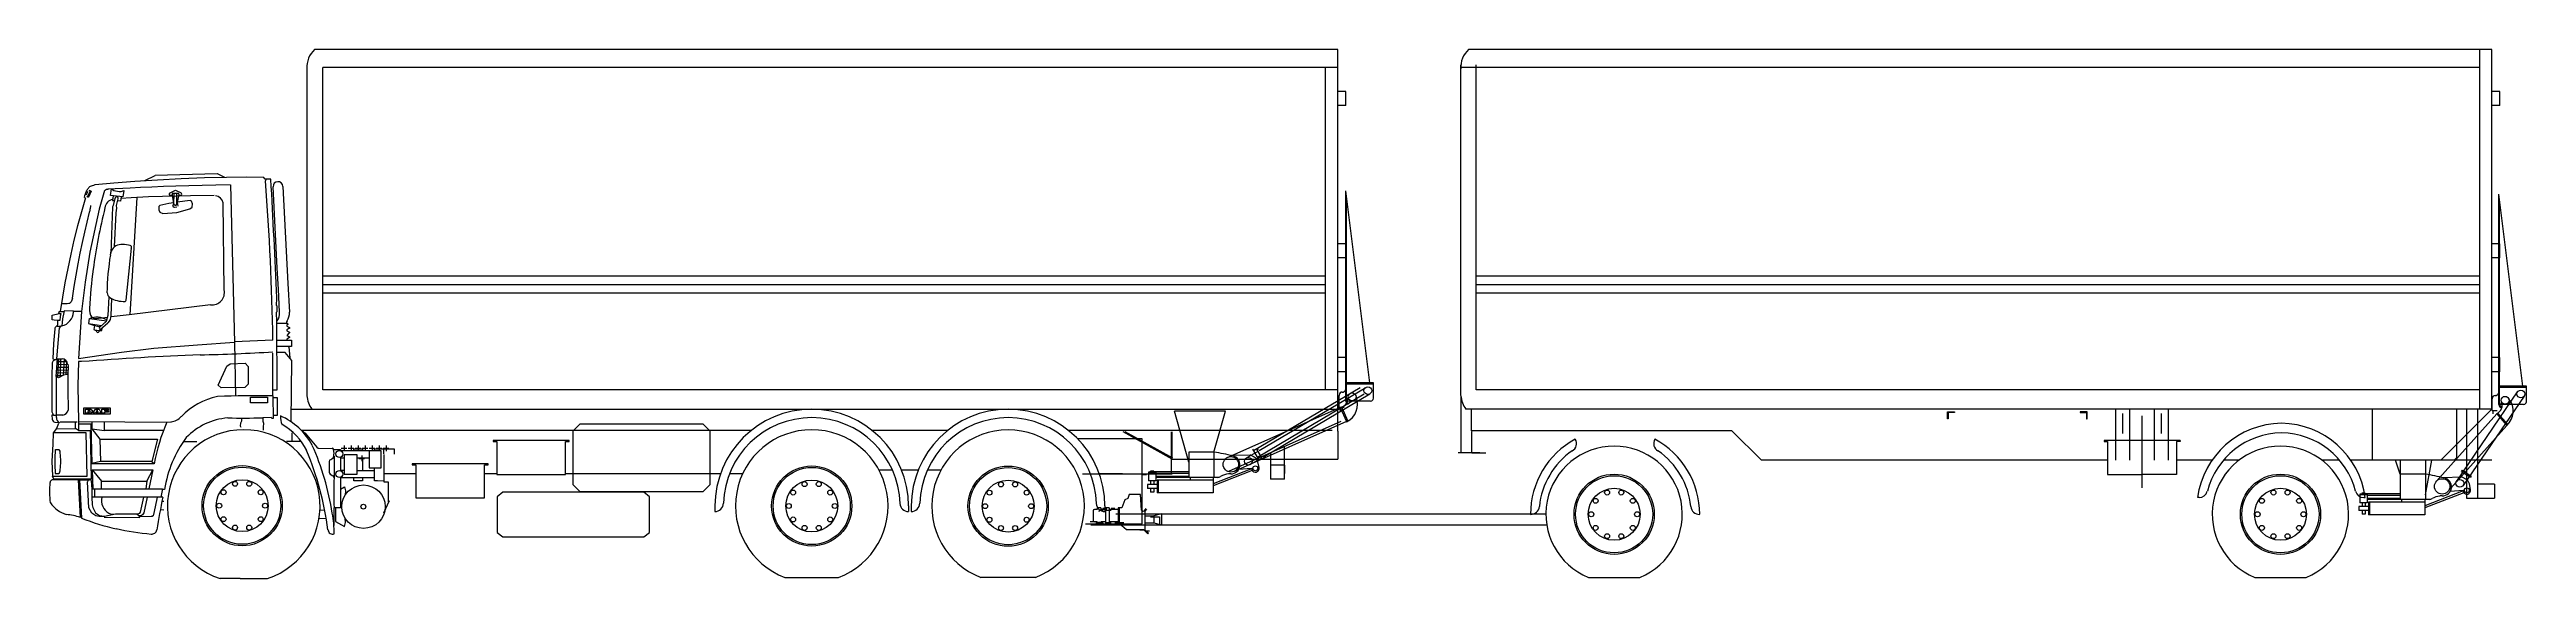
# Model space of a CAD drawing. Header units: metres. Extents: x 0 to 17.7, y 0 to 3.8.
import ezdxf
from ezdxf.enums import TextEntityAlignment as Align

# ---------------------------------------------------------------- set-up
doc = ezdxf.new("R2010")
doc.units = ezdxf.units.M
doc.header["$LTSCALE"] = 0.2

msp = doc.modelspace()

# ---------------------------------------------------------------- linework, layer by layer
for p, q in [((9.18, 3.776, 0.054), (1.884, 3.776, 0.054)), ((9.18, 1.211, 0.054), (9.18, 3.776, 0.054)), ((17.408, 3.776, 0.054), (10.112, 3.776, 0.054)), ((17.323, 1.211, 0.054), (17.323, 3.776, 0.054)), ((17.408, 1.211, 0.054), (17.408, 3.776, 0.054)), ((1.829, 3.666, 0.054), (1.829, 1.307, 0.054)), ((9.18, 3.648, 0.054), (1.942, 3.648, 0.054)), ((1.942, 1.348, 0.054), (1.942, 3.648, 0.054)), ((9.092, 1.348, 0.054), (9.092, 3.648, 0.054)), ((10.057, 1.307, 0.054), (10.057, 3.666, 0.054)), ((17.323, 3.648, 0.054), (10.057, 3.648, 0.054)), ((10.167, 1.348, 0.054), (10.167, 3.666, 0.054)), ((9.237, 3.477, 0.054), (9.18, 3.477, 0.054)), ((9.237, 3.377, 0.054), (9.18, 3.377, 0.054)), ((9.237, 3.377, 0.054), (9.237, 3.477, 0.054)), ((17.465, 3.477, 0.054), (17.408, 3.477, 0.054)), ((17.465, 3.377, 0.054), (17.408, 3.377, 0.054)), ((17.465, 3.377, 0.054), (17.465, 3.477, 0.054)), ((0.452, 2.825, 0.054), (0.602, 2.837, 0.054)), ((0.602, 2.837, 0.054), (0.764, 2.847, 0.054)), ((0.673, 2.842), (0.747, 2.877)), ((0.747, 2.879, 0.054), (1.189, 2.891, 0.054)), ((0.764, 2.847, 0.054), (0.932, 2.856, 0.054)), ((0.932, 2.856, 0.054), (1.098, 2.862, 0.054)), ((1.098, 2.862, 0.054), (1.256, 2.866, 0.054)), ((1.189, 2.891, 0.054), (1.242, 2.866, 0.054)), ((1.256, 2.866, 0.054), (1.399, 2.868, 0.054)), ((1.399, 2.868, 0.054), (1.521, 2.866, 0.054)), ((1.532, 2.85), (1.521, 2.866)), ((1.536, 2.85), (1.532, 2.85)), ((1.536, 2.85), (1.533, 2.838)), ((1.573, 2.852), (1.536, 2.85)), ((0.251, 2.718, 0.054), (0.221, 2.618, 0.054)), ((0.243, 2.72, 0.054), (0.247, 2.735, 0.054)), ((0.243, 2.72, 0.054), (0.244, 2.72, 0.054)), ((0.244, 2.72, 0.054), (0.244, 2.72, 0.054)), ((0.244, 2.72, 0.054), (0.244, 2.72, 0.054)), ((0.244, 2.72, 0.054), (0.245, 2.72, 0.054)), ((0.245, 2.72, 0.054), (0.245, 2.72, 0.054)), ((0.245, 2.72, 0.054), (0.245, 2.72, 0.054)), ((0.245, 2.72, 0.054), (0.245, 2.72, 0.054)), ((0.245, 2.72, 0.054), (0.245, 2.72, 0.054)), ((0.245, 2.72, 0.054), (0.246, 2.72, 0.054)), ((0.246, 2.72, 0.054), (0.246, 2.72, 0.054)), ((0.246, 2.72, 0.054), (0.246, 2.72, 0.054)), ((0.246, 2.72, 0.054), (0.246, 2.719, 0.054)), ((0.246, 2.719, 0.054), (0.246, 2.719, 0.054)), ((0.246, 2.719, 0.054), (0.246, 2.719, 0.054)), ((0.246, 2.719, 0.054), (0.246, 2.719, 0.054)), ((0.246, 2.719, 0.054), (0.247, 2.719, 0.054)), ((0.247, 2.735, 0.054), (0.251, 2.747, 0.054)), ((0.247, 2.719, 0.054), (0.247, 2.719, 0.054)), ((0.247, 2.719, 0.054), (0.247, 2.719, 0.054)), ((0.247, 2.719, 0.054), (0.247, 2.719, 0.054)), ((0.247, 2.719, 0.054), (0.247, 2.719, 0.054)), ((0.247, 2.719, 0.054), (0.247, 2.719, 0.054)), ((0.247, 2.719, 0.054), (0.247, 2.719, 0.054)), ((0.247, 2.719, 0.054), (0.247, 2.719, 0.054)), ((0.247, 2.719, 0.054), (0.248, 2.719, 0.054)), ((0.248, 2.719, 0.054), (0.248, 2.719, 0.054)), ((0.248, 2.719, 0.054), (0.248, 2.719, 0.054)), ((0.248, 2.719, 0.054), (0.248, 2.719, 0.054)), ((0.248, 2.719, 0.054), (0.248, 2.719, 0.054)), ((0.248, 2.719, 0.054), (0.248, 2.719, 0.054)), ((0.248, 2.719, 0.054), (0.248, 2.719, 0.054)), ((0.248, 2.719, 0.054), (0.249, 2.719, 0.054)), ((0.249, 2.719, 0.054), (0.249, 2.719, 0.054)), ((0.249, 2.719, 0.054), (0.249, 2.718, 0.054)), ((0.249, 2.718, 0.054), (0.249, 2.718, 0.054)), ((0.249, 2.718, 0.054), (0.249, 2.718, 0.054)), ((0.249, 2.718, 0.054), (0.249, 2.718, 0.054)), ((0.249, 2.718, 0.054), (0.25, 2.718, 0.054)), ((0.25, 2.718, 0.054), (0.25, 2.718, 0.054)), ((0.25, 2.718, 0.054), (0.25, 2.718, 0.054)), ((0.25, 2.718, 0.054), (0.251, 2.718, 0.054)), ((0.251, 2.747, 0.054), (0.254, 2.757, 0.054)), ((0.254, 2.757, 0.054), (0.258, 2.766, 0.054)), ((0.258, 2.766, 0.054), (0.261, 2.772, 0.054)), ((0.261, 2.772, 0.054), (0.264, 2.778, 0.054)), ((0.264, 2.778, 0.054), (0.267, 2.783, 0.054)), ((0.267, 2.783, 0.054), (0.271, 2.787, 0.054)), ((0.271, 2.787, 0.054), (0.274, 2.791, 0.054)), ((0.274, 2.791, 0.054), (0.278, 2.794, 0.054)), ((0.278, 2.794, 0.054), (0.282, 2.798, 0.054)), ((0.282, 2.798, 0.054), (0.287, 2.801, 0.054)), ((0.287, 2.801, 0.054), (0.294, 2.804, 0.054)), ((0.287, 2.65, 0.054), (0.288, 2.653, 0.054)), ((0.287, 2.648, 0.054), (0.287, 2.65, 0.054)), ((0.288, 2.656, 0.054), (0.289, 2.658, 0.054)), ((0.288, 2.653, 0.054), (0.288, 2.656, 0.054)), ((0.289, 2.662, 0.054), (0.289, 2.663, 0.054)), ((0.289, 2.66, 0.054), (0.289, 2.662, 0.054)), ((0.289, 2.658, 0.054), (0.289, 2.66, 0.054)), ((0.294, 2.804, 0.054), (0.301, 2.807, 0.054)), ((0.301, 2.807, 0.054), (0.31, 2.809, 0.054)), ((0.31, 2.809, 0.054), (0.32, 2.812, 0.054)), ((0.32, 2.812, 0.054), (0.452, 2.825, 0.054)), ((0.387, 2.769, 0.054), (0.347, 2.638, 0.054)), ((0.568, 2.787, 0.054), (0.411, 2.779, 0.054)), ((0.43, 2.735), (0.435, 2.781)), ((0.518, 2.724), (0.43, 2.735)), ((0.444, 2.654), (0.431, 2.321)), ((0.435, 2.781), (0.452, 2.77)), ((0.448, 2.733), (0.444, 2.7)), ((0.444, 2.7), (0.457, 2.699)), ((0.448, 2.664), (0.444, 2.654)), ((0.46, 2.712), (0.448, 2.664)), ((0.452, 2.77), (0.491, 2.764)), ((0.482, 2.711), (0.47, 2.663)), ((0.47, 2.663), (0.471, 2.645)), ((0.501, 2.694), (0.478, 2.696)), ((0.491, 2.764), (0.506, 2.764)), ((0.504, 2.726), (0.501, 2.694)), ((0.576, 2.717), (0.503, 2.713)), ((0.506, 2.764), (0.523, 2.771)), ((0.523, 2.771), (0.518, 2.724)), ((0.616, 2.72), (0.566, 1.884)), ((0.643, 2.791, 0.054), (0.568, 2.787, 0.054)), ((0.699, 2.724), (0.576, 2.717)), ((0.723, 2.795, 0.054), (0.643, 2.791, 0.054)), ((0.999, 2.733), (0.699, 2.724)), ((0.807, 2.798, 0.054), (0.723, 2.795, 0.054)), ((0.774, 2.655), (0.773, 2.633)), ((0.781, 2.662), (0.774, 2.655)), ((0.844, 2.677), (0.781, 2.662)), ((0.895, 2.802, 0.054), (0.807, 2.798, 0.054)), ((0.878, 2.683), (0.844, 2.677)), ((0.85, 2.75), (0.893, 2.773)), ((0.868, 2.734), (0.854, 2.735)), ((0.916, 2.749), (0.868, 2.749)), ((0.868, 2.749), (0.868, 2.734)), ((0.868, 2.734), (0.872, 2.722)), ((0.872, 2.722), (0.879, 2.676)), ((0.877, 2.652), (0.874, 2.667)), ((0.885, 2.648), (0.877, 2.652)), ((0.88, 2.749), (0.879, 2.676)), ((0.903, 2.652), (0.885, 2.648)), ((0.893, 2.773), (0.933, 2.753)), ((0.987, 2.804, 0.054), (0.895, 2.802, 0.054)), ((0.902, 2.672), (0.903, 2.749)), ((0.911, 2.72), (0.903, 2.676)), ((0.997, 2.698), (0.905, 2.688)), ((0.905, 2.688), (0.91, 2.658)), ((0.916, 2.734), (0.911, 2.72)), ((0.918, 2.737), (0.916, 2.749)), ((0.916, 2.734), (0.918, 2.737)), ((0.931, 2.735), (0.916, 2.734)), ((1.082, 2.807, 0.054), (0.987, 2.804, 0.054)), ((0.994, 2.64), (1.011, 2.652)), ((1.006, 2.695), (0.997, 2.698)), ((1.167, 2.734), (0.999, 2.733)), ((1.014, 2.674), (1.006, 2.695)), ((1.011, 2.652), (1.014, 2.674)), ((1.181, 2.809, 0.054), (1.082, 2.807, 0.054)), ((1.283, 2.81, 0.054), (1.181, 2.809, 0.054)), ((1.239, 2.06), (1.233, 2.682)), ((1.285, 2.81), (1.314, 1.685)), ((1.618, 2.216), (1.588, 2.796)), ((1.658, 2.799), (1.694, 2.106)), ((9.409, 1.398, 0.054), (9.237, 2.768, 0.054)), ((9.237, 1.398, 0.054), (9.237, 2.768, 0.054)), ((9.242, 1.268, 0.054), (9.242, 2.728, 0.054)), ((17.63, 1.374, 0.054), (17.458, 2.744, 0.054)), ((17.458, 1.374, 0.054), (17.458, 2.744, 0.054)), ((17.463, 1.244, 0.054), (17.463, 2.704, 0.054)), ((0.194, 2.518, 0.054), (0.168, 2.417, 0.054)), ((0.221, 2.618, 0.054), (0.194, 2.518, 0.054)), ((0.229, 2.399, 0.054), (0.245, 2.473, 0.054)), ((0.245, 2.473, 0.054), (0.262, 2.545, 0.054)), ((0.262, 2.545, 0.054), (0.279, 2.615, 0.054)), ((0.279, 2.615, 0.054), (0.281, 2.622, 0.054)), ((0.281, 2.622, 0.054), (0.283, 2.628, 0.054)), ((0.347, 2.638, 0.054), (0.282, 2.33, 0.054)), ((0.283, 2.628, 0.054), (0.284, 2.633, 0.054)), ((0.284, 2.636, 0.054), (0.285, 2.639, 0.054)), ((0.284, 2.633, 0.054), (0.284, 2.636, 0.054)), ((0.285, 2.639, 0.054), (0.286, 2.641, 0.054)), ((0.286, 2.645, 0.054), (0.287, 2.648, 0.054)), ((0.286, 2.643, 0.054), (0.286, 2.645, 0.054)), ((0.286, 2.641, 0.054), (0.286, 2.643, 0.054)), ((0.466, 2.612), (0.455, 2.369)), ((0.471, 2.645), (0.466, 2.612)), ((0.773, 2.633), (0.78, 2.615)), ((0.78, 2.615), (0.802, 2.607)), ((0.802, 2.607), (0.903, 2.613)), ((0.903, 2.613), (0.994, 2.64)), ((0.145, 2.315, 0.054), (0.124, 2.214, 0.054)), ((0.168, 2.417, 0.054), (0.145, 2.315, 0.054)), ((0.198, 2.247, 0.054), (0.213, 2.324, 0.054)), ((0.213, 2.324, 0.054), (0.229, 2.399, 0.054)), ((0.282, 2.33, 0.054), (0.248, 2.116, 0.054)), ((0.429, 2.311), (0.433, 2.339)), ((0.576, 2.359), (0.539, 1.988)), ((9.237, 2.389, 0.054), (9.18, 2.389, 0.054)), ((17.465, 2.389, 0.054), (17.408, 2.389, 0.054)), ((17.465, 2.289, 0.054), (17.465, 2.389, 0.054)), ((0.124, 2.214, 0.054), (0.104, 2.112, 0.054)), ((0.17, 2.086, 0.054), (0.184, 2.167, 0.054)), ((0.184, 2.167, 0.054), (0.198, 2.247, 0.054)), ((1.626, 2.066), (1.618, 2.216)), ((9.092, 2.159, 0.054), (1.942, 2.159, 0.054)), ((9.237, 2.289, 0.054), (9.18, 2.289, 0.054)), ((17.32, 2.159, 0.054), (10.17, 2.159, 0.054)), ((17.465, 2.289, 0.054), (17.408, 2.289, 0.054)), ((0.087, 2.009, 0.054), (0.071, 1.906, 0.054)), ((0.095, 1.963, 0.054), (0.08, 1.963, 0.054)), ((0.104, 2.112, 0.054), (0.087, 2.009, 0.054)), ((0.12, 1.963, 0.054), (0.095, 1.963, 0.054)), ((0.133, 1.964, 0.054), (0.12, 1.963, 0.054)), ((0.137, 1.965, 0.054), (0.133, 1.964, 0.054)), ((0.141, 1.969, 0.054), (0.137, 1.965, 0.054)), ((0.148, 1.977, 0.054), (0.141, 1.969, 0.054)), ((0.153, 1.988, 0.054), (0.148, 1.977, 0.054)), ((0.157, 2.002, 0.054), (0.153, 1.988, 0.054)), ((0.157, 2.002, 0.054), (0.17, 2.086, 0.054)), ((0.226, 1.945, 0.054), (0.222, 1.907, 0.054)), ((0.248, 2.116, 0.054), (0.226, 1.945, 0.054)), ((0.417, 2.012), (0.411, 1.879)), ((0.433, 1.879), (0.438, 1.999)), ((1.142, 1.954), (0.561, 1.883)), ((1.613, 1.95), (1.614, 2.003)), ((1.617, 1.946), (1.613, 1.95)), ((1.614, 2.003), (1.615, 2.004)), ((1.617, 1.906), (1.617, 1.946)), ((1.635, 1.902), (1.626, 2.066)), ((1.694, 2.106), (1.705, 1.902)), ((9.092, 2.098, 0.054), (1.942, 2.098, 0.054)), ((9.092, 2.037, 0.054), (1.942, 2.037, 0.054)), ((17.32, 2.098, 0.054), (10.17, 2.098, 0.054)), ((17.32, 2.037, 0.054), (10.17, 2.037, 0.054)), ((0.013, 1.881), (0.064, 1.893)), ((0.013, 1.865), (0.013, 1.881)), ((0.014, 1.847), (0.013, 1.865)), ((0.027, 1.845), (0.014, 1.847)), ((0.032, 1.783), (0.022, 1.68)), ((0.051, 1.843), (0.027, 1.845)), ((0.048, 1.803), (0.043, 1.803)), ((0.047, 1.57), (0.065, 1.79)), ((0.051, 1.82), (0.049, 1.803)), ((0.049, 1.803), (0.074, 1.803)), ((0.052, 1.843), (0.051, 1.82)), ((0.067, 1.842), (0.051, 1.843)), ((0.062, 1.906), (0.059, 1.892)), ((0.062, 1.906), (0.096, 1.906)), ((0.064, 1.893), (0.07, 1.894)), ((0.071, 1.871), (0.067, 1.842)), ((0.069, 1.894), (0.075, 1.894)), ((0.07, 1.894), (0.069, 1.894)), ((0.075, 1.894), (0.071, 1.871)), ((0.074, 1.803), (0.078, 1.804)), ((0.078, 1.804), (0.082, 1.805)), ((0.084, 1.828), (0.082, 1.804)), ((0.087, 1.856), (0.084, 1.828)), ((0.089, 1.866), (0.087, 1.856)), ((0.093, 1.887), (0.089, 1.866)), ((0.098, 1.911), (0.093, 1.887)), ((0.165, 1.909), (0.098, 1.911)), ((0.164, 1.903), (0.165, 1.909)), ((0.167, 1.909, -0.252), (0.22, 1.909, -0.252)), ((0.222, 1.907, 0.054), (0.201, 1.572, 0.054)), ((0.277, 1.857), (0.273, 1.822)), ((0.273, 1.822), (0.365, 1.807)), ((0.279, 1.857), (0.4, 1.841)), ((0.314, 1.807), (0.31, 1.779)), ((0.31, 1.779), (0.32, 1.775)), ((0.32, 1.775), (0.331, 1.773)), ((0.331, 1.773), (0.35, 1.771)), ((0.344, 1.859), (0.409, 1.866)), ((0.35, 1.771), (0.366, 1.771)), ((0.356, 1.778), (0.411, 1.827)), ((0.398, 1.837), (0.357, 1.8)), ((0.366, 1.771), (0.369, 1.788)), ((0.411, 1.879), (0.398, 1.837)), ((0.561, 1.883), (0.433, 1.869)), ((1.612, 1.902), (1.617, 1.906)), ((1.614, 1.833), (1.612, 1.902)), ((1.613, 1.825), (1.683, 1.825)), ((1.618, 1.348), (1.614, 1.833)), ((1.683, 1.825), (1.691, 1.823)), ((1.687, 1.811), (1.686, 1.803)), ((1.686, 1.803), (1.705, 1.792)), ((1.693, 1.814), (1.687, 1.811)), ((1.701, 1.786), (1.687, 1.777)), ((1.687, 1.777), (1.687, 1.77)), ((1.687, 1.77), (1.705, 1.759)), ((1.691, 1.823), (1.693, 1.814)), ((1.705, 1.787), (1.701, 1.786)), ((1.705, 1.792), (1.705, 1.787)), ((0.022, 1.68), (0.017, 1.569)), ((0.201, 1.572, 0.054), (0.507, 1.618, 0.054)), ((0.507, 1.618, 0.054), (0.739, 1.646, 0.054)), ((0.739, 1.646, 0.054), (1.049, 1.669, 0.054)), ((1.049, 1.669, 0.054), (1.314, 1.689, 0.054)), ((1.587, 1.703), (1.314, 1.691)), ((1.314, 1.685), (1.32, 1.306)), ((1.586, 1.305), (1.587, 1.611)), ((1.616, 1.703), (1.719, 1.702)), ((1.674, 1.615), (1.616, 1.615)), ((1.719, 1.658), (1.617, 1.657)), ((1.722, 1.558), (1.674, 1.615)), ((1.701, 1.753), (1.687, 1.737)), ((1.687, 1.737), (1.705, 1.726)), ((1.705, 1.721), (1.687, 1.711)), ((1.687, 1.711), (1.687, 1.704)), ((1.695, 1.657), (1.701, 1.654)), ((1.705, 1.754), (1.701, 1.753)), ((1.701, 1.654), (1.708, 1.576)), ((1.705, 1.759), (1.705, 1.754)), ((1.705, 1.726), (1.705, 1.721)), ((1.719, 1.702), (1.719, 1.658)), ((0.012, 1.541), (0.01, 1.447)), ((0.01, 1.447), (0.01, 1.192)), ((0.019, 1.556), (0.012, 1.541)), ((0.017, 1.569), (0.029, 1.565)), ((0.04, 1.565), (0.019, 1.556)), ((0.029, 1.565), (0.047, 1.566)), ((0.045, 1.564), (0.04, 1.565)), ((0.042, 1.443), (0.05, 1.57)), ((0.059, 1.435), (0.042, 1.443)), ((0.043, 1.451), (0.086, 1.45)), ((0.043, 1.168), (0.043, 1.443)), ((0.044, 1.51), (0.123, 1.51)), ((0.044, 1.488), (0.125, 1.49)), ((0.045, 1.47), (0.126, 1.471)), ((0.046, 1.531), (0.124, 1.53)), ((0.047, 1.566), (0.047, 1.57)), ((0.047, 1.55), (0.118, 1.551)), ((0.05, 1.57), (0.085, 1.57)), ((0.057, 1.569), (0.052, 1.44)), ((0.093, 1.453), (0.059, 1.435)), ((0.072, 1.443), (0.076, 1.57)), ((0.098, 1.567), (0.092, 1.454)), ((0.12, 1.457), (0.093, 1.453)), ((0.114, 1.456), (0.117, 1.552)), ((0.125, 1.456), (0.12, 1.457)), ((0.124, 1.532), (0.126, 1.517)), ((0.126, 1.517), (0.125, 1.456)), ((0.125, 1.456), (0.125, 1.351)), ((0.2, 1.55), (0.197, 1.378)), ((0.223, 1.55), (0.2, 1.55)), ((1.197, 1.381), (1.259, 1.518)), ((1.259, 1.518), (1.282, 1.535)), ((1.282, 1.535), (1.388, 1.538)), ((1.388, 1.538), (1.411, 1.514)), ((1.411, 1.514), (1.41, 1.388)), ((1.716, 1.123), (1.722, 1.558)), ((9.237, 1.578, 0.054), (9.18, 1.578, 0.054)), ((9.237, 1.478, 0.054), (9.18, 1.478, 0.054)), ((17.465, 1.578, 0.054), (17.408, 1.578, 0.054)), ((17.465, 1.478, 0.054), (17.408, 1.478, 0.054)), ((17.465, 1.478, 0.054), (17.465, 1.578, 0.054)), ((0.125, 1.351), (0.126, 1.204)), ((0.197, 1.378), (0.2, 1.123)), ((1.217, 1.363), (1.197, 1.381)), ((1.387, 1.365), (1.217, 1.363)), ((1.41, 1.388), (1.387, 1.365)), ((1.426, 1.296), (1.548, 1.297)), ((1.426, 1.255), (1.426, 1.296)), ((1.548, 1.256), (1.426, 1.255)), ((1.548, 1.297), (1.548, 1.256)), ((1.587, 1.305, -0.252), (1.589, 1.144, -0.252)), ((1.588, 1.295, -0.252), (1.617, 1.295, -0.252)), ((1.589, 1.348), (1.618, 1.348)), ((1.617, 1.295, -0.252), (1.617, 1.165, -0.252)), ((9.18, 1.348, 0.054), (1.942, 1.348, 0.054)), ((8.579, 0.917, 0.054), (9.34, 1.366, 0.054)), ((8.607, 0.869, 0.054), (9.368, 1.319, 0.054)), ((8.619, 0.917, 0.054), (9.38, 1.366, 0.054)), ((8.647, 0.869, 0.054), (9.408, 1.319, 0.054)), ((9.19, 1.311, 0.054), (9.19, 1.308, 0.054)), ((9.19, 1.311, 0.054), (9.19, 1.308, 0.054)), ((9.19, 1.228, 0.054), (9.19, 1.308, 0.054)), ((9.19, 1.228, 0.054), (9.19, 1.308, 0.054)), ((9.237, 1.268, 0.054), (9.237, 1.398, 0.054)), ((9.434, 1.398, 0.054), (9.242, 1.398, 0.054)), ((9.434, 1.388, 0.054), (9.242, 1.388, 0.054)), ((9.257, 1.253, 0.054), (9.257, 1.248, 0.054)), ((9.414, 1.268, 0.054), (9.262, 1.268, 0.054)), ((9.434, 1.288, 0.054), (9.434, 1.398, 0.054)), ((10.057, 1.302, 0.054), (10.057, 0.9, 0.054)), ((17.323, 1.348, 0.054), (10.167, 1.348, 0.054)), ((17.158, 0.697, 0.054), (17.592, 1.335, 0.054)), ((17.638, 1.304, 0.054), (17.203, 0.666, 0.054)), ((17.411, 1.288, 0.054), (17.411, 1.285, 0.054)), ((17.411, 1.205, 0.054), (17.411, 1.285, 0.054)), ((17.458, 1.244, 0.054), (17.458, 1.374, 0.054)), ((17.655, 1.374, 0.054), (17.463, 1.374, 0.054)), ((17.655, 1.364, 0.054), (17.463, 1.364, 0.054)), ((17.635, 1.244, 0.054), (17.483, 1.244, 0.054)), ((17.655, 1.264, 0.054), (17.655, 1.374, 0.054)), ((0.01, 1.192), (0.022, 1.168)), ((0.022, 1.168), (0.011, 1.167)), ((0.011, 1.167), (0.013, 1.139)), ((0.045, 1.072), (0.021, 1.042)), ((0.022, 1.168), (0.043, 1.168)), ((0.032, 1.117), (0.066, 1.116)), ((0.053, 1.167), (0.044, 1.167)), ((0.044, 1.151), (0.044, 1.167)), ((0.057, 1.108), (0.045, 1.072)), ((0.045, 1.071), (0.18, 1.072)), ((0.089, 1.167), (0.053, 1.167)), ((0.191, 1.117), (0.07, 1.117)), ((0.18, 1.072), (0.179, 1.117)), ((0.2, 1.058), (0.18, 1.072)), ((0.199, 1.107), (0.296, 1.107)), ((0.2, 1.123), (0.861, 1.119)), ((0.2, 1.12), (0.2, 1.058)), ((0.238, 1.219), (0.427, 1.219)), ((0.238, 1.174), (0.238, 1.219)), ((0.427, 1.174), (0.238, 1.174)), ((0.251, 1.211), (0.289, 1.211)), ((0.251, 1.183), (0.251, 1.211)), ((0.289, 1.183), (0.251, 1.183)), ((0.27, 1.19), (0.271, 1.204)), ((0.279, 1.192), (0.27, 1.19)), ((0.271, 1.204), (0.278, 1.203)), ((0.278, 1.203), (0.283, 1.198)), ((0.283, 1.198), (0.279, 1.192)), ((0.289, 1.211), (0.302, 1.198)), ((0.302, 1.198), (0.289, 1.183)), ((0.289, 1.104), (0.296, 0.822)), ((0.296, 1.117), (0.297, 1.07)), ((0.297, 1.07), (0.354, 0.996)), ((0.297, 1.07), (0.385, 1.058)), ((0.304, 1.183), (0.321, 1.211)), ((0.322, 1.183), (0.304, 1.183)), ((0.321, 1.211), (0.347, 1.21)), ((0.334, 1.204), (0.322, 1.183)), ((0.328, 1.183), (0.334, 1.19)), ((0.362, 1.183), (0.328, 1.183)), ((0.34, 1.19), (0.334, 1.204)), ((0.334, 1.19), (0.34, 1.19)), ((0.347, 1.21), (0.362, 1.183)), ((0.367, 1.211), (0.415, 1.211)), ((0.367, 1.183), (0.367, 1.211)), ((0.386, 1.183), (0.367, 1.183)), ((0.385, 1.058), (0.385, 1.117)), ((0.415, 1.203), (0.386, 1.203)), ((0.386, 1.203), (0.386, 1.198)), ((0.386, 1.198), (0.414, 1.198)), ((0.414, 1.19), (0.386, 1.19)), ((0.386, 1.19), (0.386, 1.183)), ((0.414, 1.198), (0.414, 1.19)), ((0.415, 1.211), (0.415, 1.203)), ((0.427, 1.219), (0.427, 1.174)), ((1.356, 1.111), (1.354, 1.092)), ((1.354, 1.092), (1.358, 1.082)), ((1.362, 1.124), (1.356, 1.111)), ((1.362, 1.147), (1.362, 1.124)), ((1.575, 1.15, -0.252), (1.514, 1.149, -0.252)), ((1.514, 1.149, -0.252), (1.514, 1.124, -0.252)), ((1.514, 1.124, -0.252), (1.52, 1.111, -0.252)), ((1.52, 1.111, -0.252), (1.517, 1.082, -0.252)), ((1.517, 1.082, -0.252), (1.517, 1.061, -0.252)), ((1.581, 1.144, -0.252), (1.575, 1.15, -0.252)), ((1.589, 1.144, -0.252), (1.581, 1.144, -0.252)), ((1.617, 1.165, -0.252), (1.588, 1.165, -0.252)), ((1.719, 1.211, 0.054), (9.18, 1.211, 0.054)), ((1.79, 1.061, 0.054), (5, 1.061, 0.054)), ((3.775, 1.103, 0.054), (3.725, 1.053, 0.054)), ((4.655, 1.103, 0.054), (3.775, 1.103, 0.054)), ((4.705, 1.053, 0.054), (4.655, 1.103, 0.054)), ((5.858, 1.061, 0.054), (6.4, 1.061, 0.054)), ((7.258, 1.061, 0.054), (9.14, 1.061, 0.054)), ((8.117, 0.832, 0.054), (8.016, 1.197, 0.054)), ((8.379, 1.197, 0.054), (8.016, 1.197, 0.054)), ((8.297, 0.904, 0.054), (8.379, 1.197, 0.054)), ((9.197, 1.223, 0.054), (8.395, 0.867, 0.054)), ((9.197, 1.223, 0.054), (8.395, 0.867, 0.054)), ((9.201, 1.122, 0.054), (8.4, 0.767, 0.054)), ((9.241, 1.122, 0.054), (8.44, 0.767, 0.054)), ((9.179, 1.054, 0.054), (9.179, 1.204, 0.054)), ((9.18, 1.228, 0.054), (9.19, 1.228, 0.054)), ((9.226, 1.223, 0.054), (9.189, 1.223, 0.054)), ((9.197, 1.2, 0.054), (9.197, 1.227, 0.054)), ((9.197, 1.223, 0.054), (9.241, 1.122, 0.054)), ((9.206, 1.227, 0.054), (9.251, 1.126, 0.054)), ((10.132, 1.211, 0.054), (10.092, 1.211, 0.054)), ((17.408, 1.211, 0.054), (10.132, 1.211, 0.054)), ((10.132, 1.057, 0.054), (10.132, 1.211, 0.054)), ((13.526, 1.192, 0.054), (13.576, 1.192, 0.054)), ((13.526, 1.142, 0.054), (13.526, 1.192, 0.054)), ((13.531, 1.142, 0.054), (13.526, 1.142, 0.054)), ((13.576, 1.187, 0.054), (13.531, 1.187, 0.054)), ((13.531, 1.187, 0.054), (13.531, 1.142, 0.054)), ((13.576, 1.192, 0.054), (13.576, 1.187, 0.054)), ((14.474, 1.192, 0.054), (14.474, 1.187, 0.054)), ((14.524, 1.192, 0.054), (14.474, 1.192, 0.054)), ((14.474, 1.187, 0.054), (14.519, 1.187, 0.054)), ((14.519, 1.187, 0.054), (14.519, 1.142, 0.054)), ((14.519, 1.142, 0.054), (14.524, 1.142, 0.054)), ((14.524, 1.142, 0.054), (14.524, 1.192, 0.054)), ((14.727, 0.847, 0.054), (14.727, 1.211, 0.054)), ((14.777, 1.038, 0.054), (14.777, 1.18, 0.054)), ((14.827, 0.847, 0.054), (14.827, 1.211, 0.054)), ((14.914, 0.649, 0.054), (14.914, 1.164, 0.054)), ((15.002, 0.847, 0.054), (15.002, 1.211, 0.054)), ((15.052, 1.038, 0.054), (15.052, 1.18, 0.054)), ((15.102, 0.847, 0.054), (15.102, 1.211, 0.054)), ((16.558, 0.847, 0.054), (16.558, 1.211, 0.054)), ((17.013, 0.697, 0.054), (17.443, 1.178, 0.054)), ((17.408, 1.211, 0.054), (17.044, 0.847, 0.054)), ((17.095, 0.624, 0.054), (17.514, 1.094, 0.054)), ((17.158, 0.847, 0.054), (17.158, 1.211, 0.054)), ((17.227, 1.211, 0.054), (17.227, 0.575, 0.054)), ((17.307, 1.211, 0.054), (17.307, 0.575, 0.054)), ((17.401, 1.205, 0.054), (17.411, 1.205, 0.054)), ((17.447, 1.199, 0.054), (17.41, 1.199, 0.054)), ((17.418, 1.177, 0.054), (17.418, 1.204, 0.054)), ((17.443, 1.178, 0.054), (17.514, 1.094, 0.054)), ((17.452, 1.183, 0.054), (17.522, 1.101, 0.054)), ((17.478, 1.229, 0.054), (17.478, 1.224, 0.054)), ((0.017, 0.96), (0.01, 0.839)), ((0.021, 1.042), (0.017, 0.96)), ((0.256, 1.042), (0.021, 1.042)), ((0.036, 0.922, -0.054), (0.06, 0.922, -0.054)), ((0.2, 1.058), (0.285, 1.058)), ((0.263, 0.732), (0.256, 1.042)), ((0.285, 1.058), (0.29, 0.712)), ((0.354, 0.996), (0.358, 0.837)), ((0.354, 0.996), (0.765, 0.996)), ((0.803, 1.058), (0.385, 1.058)), ((0.765, 0.996), (0.724, 0.837)), ((0.95, 0.98, -0.252), (1.045, 0.98, -0.252)), ((1.685, 0.982), (1.788, 0.982)), ((1.722, 1.042, -0.252), (1.722, 0.982, -0.252)), ((1.793, 1.058), (1.817, 1.04)), ((1.817, 1.04), (1.9, 0.94)), ((1.9, 0.94), (1.909, 0.933)), ((1.909, 0.933), (2.009, 0.931)), ((2.023, 0.922), (2.068, 0.922)), ((2.274, 0.913), (2.061, 0.913)), ((2.068, 0.922), (2.068, 0.913)), ((2.074, 0.932), (2.114, 0.932)), ((2.094, 0.952), (2.094, 0.912)), ((2.187, 0.886), (2.094, 0.886)), ((2.094, 0.886), (2.094, 0.747)), ((2.124, 0.932), (2.164, 0.932)), ((2.144, 0.952), (2.144, 0.912)), ((2.163, 0.913), (2.163, 0.927)), ((2.163, 0.927), (2.225, 0.927)), ((2.174, 0.932), (2.214, 0.932)), ((2.187, 0.747), (2.187, 0.886)), ((2.194, 0.952), (2.194, 0.912)), ((2.224, 0.932), (2.264, 0.932)), ((2.225, 0.927), (2.225, 0.913)), ((2.244, 0.952), (2.244, 0.912)), ((2.274, 0.932), (2.314, 0.932)), ((2.274, 0.914), (2.274, 0.792)), ((2.359, 0.914), (2.274, 0.914)), ((2.294, 0.952), (2.294, 0.912)), ((2.311, 0.914), (2.311, 0.927)), ((2.311, 0.927), (2.451, 0.927)), ((2.324, 0.932), (2.364, 0.932)), ((2.344, 0.952), (2.344, 0.912)), ((2.359, 0.792), (2.359, 0.914)), ((2.374, 0.932), (2.414, 0.932)), ((2.376, 0.925), (2.376, 0.893)), ((2.379, 0.887), (2.379, 0.697)), ((2.394, 0.952), (2.394, 0.912)), ((2.451, 0.927), (2.451, 0.889)), ((3.7, 0.988, 0.054), (3.158, 0.988, 0.054)), ((3.158, 0.988, 0.054), (3.158, 0.98, 0.054)), ((3.158, 0.98, 0.054), (3.184, 0.98, 0.054)), ((3.184, 0.98, 0.054), (3.184, 0.745, 0.054)), ((3.674, 0.745, 0.054), (3.674, 0.98, 0.054)), ((3.674, 0.98, 0.054), (3.7, 0.98, 0.054)), ((3.7, 0.98, 0.054), (3.7, 0.988, 0.054)), ((3.725, 1.053, 0.054), (3.725, 0.751, 0.054)), ((4.705, 0.751, 0.054), (4.705, 1.053, 0.054)), ((7.786, 1, 0.054), (7.324, 1, 0.054)), ((7.999, 0.854, 0.054), (7.649, 1.049, 0.054)), ((8.003, 0.86, 0.054), (7.664, 1.049, 0.054)), ((7.786, 0.393, 0.054), (7.786, 1, 0.054)), ((7.994, 0.854, 0.054), (7.994, 1.049, 0.054)), ((7.999, 0.854, 0.054), (7.999, 1.049, 0.054)), ((8.117, 0.904, 0.054), (8.117, 0.724, 0.054)), ((8.297, 0.904, 0.054), (8.117, 0.904, 0.054)), ((8.297, 0.904, 0.054), (8.297, 0.724, 0.054)), ((8.528, 0.863, 0.054), (8.611, 0.911, 0.054)), ((8.613, 0.861, 0.054), (8.574, 0.925, 0.054)), ((8.606, 0.92, 0.054), (8.614, 0.925, 0.054)), ((8.644, 0.856, 0.054), (8.606, 0.92, 0.054)), ((8.699, 0.9, 0.054), (8.699, 0.711, 0.054)), ((8.799, 0.711, 0.054), (8.799, 0.944, 0.054)), ((9.179, 1.054, 0.054), (9.179, 0.854, 0.054)), ((10.192, 0.9, 0.054), (10.037, 0.9, 0.054)), ((10.055, 0.9, 0.054), (10.052, 0.9, 0.054)), ((11.99, 1.057, 0.054), (10.132, 1.057, 0.054)), ((10.132, 1.052, 0.054), (10.132, 0.9, 0.054)), ((10.135, 0.9, 0.054), (10.137, 0.9, 0.054)), ((10.137, 0.9, 0.054), (10.235, 0.9, 0.054)), ((11.99, 1.057, 0.054), (12.2, 0.847, 0.054)), ((15.185, 0.988, 0.054), (14.643, 0.988, 0.054)), ((14.643, 0.988, 0.054), (14.643, 0.98, 0.054)), ((14.643, 0.98, 0.054), (14.669, 0.98, 0.054)), ((14.669, 0.98, 0.054), (14.669, 0.745, 0.054)), ((15.185, 0.98, 0.054), (15.159, 0.98, 0.054)), ((15.159, 0.98, 0.054), (15.159, 0.745, 0.054)), ((15.185, 0.988, 0.054), (15.185, 0.98, 0.054)), ((0.01, 0.839), (0.015, 0.732)), ((0.2, 0.707), (0.013, 0.706)), ((0.015, 0.732), (0.263, 0.732)), ((0.026, 0.712), (0.015, 0.732)), ((0.29, 0.712), (0.026, 0.712)), ((0.214, 0.438), (0.2, 0.707)), ((0.208, 0.707), (0.223, 0.434)), ((0.208, 0.707), (0.279, 0.707)), ((0.358, 0.837), (0.296, 0.822)), ((0.296, 0.822), (0.74, 0.822)), ((0.298, 0.777), (0.73, 0.777)), ((0.298, 0.777), (0.303, 0.639)), ((0.298, 0.777), (0.364, 0.697)), ((0.724, 0.837), (0.358, 0.837)), ((0.688, 0.697), (0.73, 0.777)), ((0.73, 0.777), (0.703, 0.643)), ((0.724, 0.837), (0.74, 0.822)), ((1.991, 0.848), (1.987, 0.838)), ((1.987, 0.838), (1.987, 0.761)), ((1.995, 0.748), (2.015, 0.736)), ((2.023, 0.875), (2.023, 0.722)), ((2.068, 0.864), (2.068, 0.772)), ((2.094, 0.861), (2.068, 0.861)), ((2.094, 0.774), (2.068, 0.774)), ((2.068, 0.724), (2.068, 0.508)), ((2.068, 0.723), (2.311, 0.723)), ((2.094, 0.747), (2.187, 0.747)), ((2.163, 0.699), (2.163, 0.723)), ((2.274, 0.861), (2.187, 0.861)), ((2.187, 0.774), (2.311, 0.774)), ((2.2, 0.859), (2.24, 0.859)), ((2.22, 0.879), (2.22, 0.839)), ((2.225, 0.861), (2.225, 0.774)), ((2.225, 0.723), (2.225, 0.699)), ((2.274, 0.792), (2.359, 0.792)), ((2.311, 0.699), (2.311, 0.792)), ((2.379, 0.751, 0.054), (2.605, 0.751, 0.054)), ((3.121, 0.821, 0.054), (2.579, 0.821, 0.054)), ((2.579, 0.821, 0.054), (2.579, 0.813, 0.054)), ((2.579, 0.813, 0.054), (2.605, 0.813, 0.054)), ((2.605, 0.813, 0.054), (2.605, 0.578, 0.054)), ((3.095, 0.578, 0.054), (3.095, 0.813, 0.054)), ((3.095, 0.813, 0.054), (3.121, 0.813, 0.054)), ((3.095, 0.751, 0.054), (3.184, 0.751, 0.054)), ((3.121, 0.813, 0.054), (3.121, 0.821, 0.054)), ((3.184, 0.745, 0.054), (3.429, 0.745, 0.054)), ((3.429, 0.745, 0.054), (3.674, 0.745, 0.054)), ((3.674, 0.751, 0.054), (4.778, 0.751, 0.054)), ((3.725, 0.751, 0.054), (3.725, 0.673, 0.054)), ((4.705, 0.673, 0.054), (4.705, 0.751, 0.054)), ((4.843, 0.751, 0.054), (4.936, 0.751, 0.054)), ((5.908, 0.777, 0.054), (6.004, 0.777, 0.054)), ((6.069, 0.777, 0.054), (6.189, 0.777, 0.054)), ((6.254, 0.777, 0.054), (6.35, 0.777, 0.054)), ((7.36, 0.749, 0.054), (7.999, 0.749, 0.054)), ((7.479, 0.751, 0.054), (7.644, 0.751, 0.054)), ((7.781, 0.744, 0.054), (7.816, 0.744, 0.054)), ((7.882, 0.761, 0.054), (7.83, 0.761, 0.054)), ((7.83, 0.761, 0.054), (7.83, 0.699, 0.054)), ((7.882, 0.756, 0.054), (7.83, 0.756, 0.054)), ((7.868, 0.769, 0.054), (7.844, 0.769, 0.054)), ((7.844, 0.761, 0.054), (7.844, 0.769, 0.054)), ((7.868, 0.761, 0.054), (7.868, 0.769, 0.054)), ((7.868, 0.765, 0.054), (8.117, 0.765, 0.054)), ((7.882, 0.761, 0.054), (7.882, 0.699, 0.054)), ((7.882, 0.755, 0.054), (8.117, 0.755, 0.054)), ((8.117, 0.731, 0.054), (7.882, 0.731, 0.054)), ((8.127, 0.724, 0.054), (7.882, 0.724, 0.054)), ((7.994, 0.744, 0.054), (7.994, 0.854, 0.054)), ((7.999, 0.854, 0.054), (9.179, 0.854, 0.054)), ((8.297, 0.724, 0.054), (8.117, 0.724, 0.054)), ((8.127, 0.724, 0.054), (8.127, 0.704, 0.054)), ((8.565, 0.786, 0.054), (8.292, 0.679, 0.054)), ((8.57, 0.773, 0.054), (8.292, 0.664, 0.054)), ((8.292, 0.724, 0.054), (8.292, 0.614, 0.054)), ((8.324, 0.724, 0.054), (8.297, 0.724, 0.054)), ((8.417, 0.749, 0.054), (8.4, 0.749, 0.054)), ((8.555, 0.882, 0.054), (8.423, 0.88, 0.054)), ((8.474, 0.782, 0.054), (8.565, 0.789, 0.054)), ((8.556, 0.815, 0.054), (8.639, 0.864, 0.054)), ((8.585, 0.869, 0.054), (8.563, 0.88, 0.054)), ((8.604, 0.856, 0.054), (8.613, 0.861, 0.054)), ((8.619, 0.794, 0.054), (8.61, 0.835, 0.054)), ((8.799, 0.811, 0.054), (8.699, 0.811, 0.054)), ((8.799, 0.711, 0.054), (8.699, 0.711, 0.054)), ((8.799, 0.811, 0.054), (8.719, 0.811, 0.054)), ((8.799, 0.811, 0.054), (8.799, 0.752, 0.054)), ((14.669, 0.847, 0.054), (12.2, 0.847, 0.054)), ((14.669, 0.745, 0.054), (14.914, 0.745, 0.054)), ((15.159, 0.745, 0.054), (14.914, 0.745, 0.054)), ((15.414, 0.847, 0.054), (15.159, 0.847, 0.054)), ((15.606, 0.847, 0.054), (15.494, 0.847, 0.054)), ((16.322, 0.847, 0.054), (16.197, 0.847, 0.054)), ((17.408, 0.847, 0.054), (16.403, 0.847, 0.054)), ((16.755, 0.747, 0.054), (16.721, 0.847, 0.054)), ((16.755, 0.847, 0.054), (16.755, 0.567, 0.054)), ((16.935, 0.747, 0.054), (16.755, 0.747, 0.054)), ((16.935, 0.599, 0.054), (16.981, 0.847, 0.054)), ((16.935, 0.847, 0.054), (16.935, 0.567, 0.054)), ((17.193, 0.725, 0.054), (17.061, 0.722, 0.054)), ((17.14, 0.847, 0.054), (17.158, 0.865, 0.054)), ((17.193, 0.767, 0.054), (17.199, 0.775, 0.054)), ((17.193, 0.767, 0.054), (17.255, 0.725, 0.054)), ((17.199, 0.775, 0.054), (17.261, 0.733, 0.054)), ((17.223, 0.711, 0.054), (17.201, 0.723, 0.054)), ((17.261, 0.733, 0.054), (17.255, 0.725, 0.054)), ((0.275, 0.506), (0.265, 0.692)), ((0.291, 0.701), (0.296, 0.639)), ((0.296, 0.639), (0.297, 0.582)), ((0.314, 0.639), (0.296, 0.639)), ((0.801, 0.582), (0.297, 0.582)), ((0.297, 0.582), (0.299, 0.528)), ((0.314, 0.643), (0.316, 0.582)), ((0.314, 0.643), (0.8, 0.643)), ((0.365, 0.643), (0.364, 0.697)), ((0.364, 0.697), (0.688, 0.697)), ((0.644, 0.476), (0.667, 0.582)), ((0.69, 0.582), (0.666, 0.471)), ((0.688, 0.697), (0.68, 0.643)), ((0.749, 0.513), (0.763, 0.582)), ((0.8, 0.643), (0.787, 0.582)), ((0.809, 0.552), (0.795, 0.552)), ((0.799, 0.639), (0.815, 0.639)), ((2.068, 0.64), (2.097, 0.657)), ((2.097, 0.657), (2.105, 0.628)), ((2.105, 0.628), (2.101, 0.599)), ((2.225, 0.699), (2.163, 0.699)), ((2.332, 0.699), (2.311, 0.699)), ((2.379, 0.697), (2.332, 0.699)), ((2.415, 0.557), (2.376, 0.469)), ((2.379, 0.697), (2.379, 0.692)), ((2.379, 0.692), (2.409, 0.692)), ((2.409, 0.692), (2.409, 0.549)), ((2.605, 0.578, 0.054), (2.85, 0.578, 0.054)), ((2.85, 0.578, 0.054), (3.095, 0.578, 0.054)), ((3.226, 0.618, 0.054), (3.185, 0.586, 0.054)), ((3.185, 0.586, 0.054), (3.185, 0.332, 0.054)), ((3.648, 0.618, 0.054), (3.226, 0.618, 0.054)), ((4.232, 0.618, 0.054), (3.648, 0.618, 0.054)), ((3.725, 0.673, 0.054), (3.775, 0.623, 0.054)), ((3.775, 0.623, 0.054), (4.041, 0.623, 0.054)), ((4.041, 0.623, 0.054), (4.655, 0.623, 0.054)), ((4.273, 0.586, 0.054), (4.232, 0.618, 0.054)), ((4.273, 0.332, 0.054), (4.273, 0.586, 0.054)), ((4.655, 0.623, 0.054), (4.705, 0.673, 0.054)), ((7.662, 0.564, 0.054), (7.639, 0.506, 0.054)), ((7.683, 0.573, 0.054), (7.662, 0.564, 0.054)), ((7.692, 0.601, 0.054), (7.683, 0.573, 0.054)), ((7.772, 0.601, 0.054), (7.692, 0.601, 0.054)), ((7.78, 0.49, 0.054), (7.772, 0.601, 0.054)), ((7.899, 0.674, 0.054), (7.822, 0.674, 0.054)), ((7.822, 0.674, 0.054), (7.822, 0.644, 0.054)), ((7.899, 0.644, 0.054), (7.822, 0.644, 0.054)), ((7.882, 0.699, 0.054), (7.83, 0.699, 0.054)), ((7.845, 0.699, 0.054), (7.845, 0.674, 0.054)), ((7.845, 0.644, 0.054), (7.845, 0.619, 0.054)), ((7.867, 0.619, 0.054), (7.845, 0.619, 0.054)), ((7.867, 0.699, 0.054), (7.867, 0.674, 0.054)), ((7.867, 0.644, 0.054), (7.867, 0.619, 0.054)), ((8.292, 0.704, 0.054), (7.892, 0.704, 0.054)), ((7.892, 0.704, 0.054), (7.892, 0.614, 0.054)), ((8.292, 0.614, 0.054), (7.892, 0.614, 0.054)), ((7.899, 0.704, 0.054), (7.899, 0.614, 0.054)), ((15.321, 0.58, 0.054), (15.311, 0.58, 0.054)), ((16.468, 0.604, 0.054), (16.468, 0.542, 0.054)), ((16.52, 0.604, 0.054), (16.468, 0.604, 0.054)), ((16.52, 0.599, 0.054), (16.468, 0.599, 0.054)), ((16.52, 0.542, 0.054), (16.468, 0.542, 0.054)), ((16.506, 0.612, 0.054), (16.482, 0.612, 0.054)), ((16.483, 0.542, 0.054), (16.483, 0.517, 0.054)), ((16.495, 0.58, 0.054), (16.506, 0.58, 0.054)), ((16.505, 0.542, 0.054), (16.505, 0.517, 0.054)), ((16.506, 0.608, 0.054), (16.755, 0.608, 0.054)), ((16.516, 0.604, 0.054), (16.516, 0.612, 0.054)), ((16.52, 0.604, 0.054), (16.52, 0.542, 0.054)), ((16.52, 0.598, 0.054), (16.755, 0.598, 0.054)), ((16.755, 0.574, 0.054), (16.52, 0.574, 0.054)), ((16.765, 0.567, 0.054), (16.52, 0.567, 0.054)), ((16.93, 0.547, 0.054), (16.53, 0.547, 0.054)), ((16.53, 0.547, 0.054), (16.53, 0.457, 0.054)), ((16.537, 0.547, 0.054), (16.537, 0.457, 0.054)), ((16.935, 0.567, 0.054), (16.755, 0.567, 0.054)), ((16.765, 0.567, 0.054), (16.765, 0.547, 0.054)), ((17.203, 0.628, 0.054), (16.93, 0.522, 0.054)), ((17.208, 0.615, 0.054), (16.93, 0.507, 0.054)), ((16.93, 0.567, 0.054), (16.93, 0.457, 0.054)), ((16.962, 0.567, 0.054), (16.935, 0.567, 0.054)), ((17.055, 0.592, 0.054), (17.038, 0.592, 0.054)), ((17.112, 0.625, 0.054), (17.203, 0.632, 0.054)), ((17.227, 0.575, 0.054), (17.427, 0.575, 0.054)), ((17.257, 0.637, 0.054), (17.248, 0.678, 0.054)), ((17.427, 0.675, 0.054), (17.307, 0.675, 0.054)), ((17.307, 0.675, 0.054), (17.307, 0.575, 0.054)), ((17.407, 0.675, 0.054), (17.327, 0.675, 0.054)), ((17.427, 0.675, 0.054), (17.427, 0.575, 0.054)), ((0.296, 0.468), (0.275, 0.506)), ((0.324, 0.45), (0.296, 0.468)), ((0.299, 0.528), (0.302, 0.509)), ((0.302, 0.509), (0.323, 0.471)), ((0.323, 0.471), (0.35, 0.453)), ((0.347, 0.446), (0.324, 0.45)), ((0.385, 0.446), (0.347, 0.446)), ((0.35, 0.453), (0.385, 0.447)), ((0.385, 0.446), (0.383, 0.44)), ((0.383, 0.44), (0.637, 0.438)), ((0.385, 0.447), (0.464, 0.465)), ((0.464, 0.465), (0.615, 0.465)), ((0.615, 0.465), (0.63, 0.465)), ((0.636, 0.446), (0.615, 0.465)), ((0.644, 0.451), (0.631, 0.451)), ((0.636, 0.446), (0.72, 0.447)), ((0.637, 0.438), (0.636, 0.446)), ((0.651, 0.452), (0.644, 0.451)), ((0.658, 0.456), (0.651, 0.452)), ((0.666, 0.471), (0.658, 0.456)), ((0.72, 0.447), (0.725, 0.448)), ((0.725, 0.448), (0.736, 0.455)), ((0.736, 0.455), (0.738, 0.459)), ((0.738, 0.459), (0.749, 0.513)), ((0.809, 0.491), (0.783, 0.493)), ((1.919, 0.433), (1.967, 0.432)), ((1.926, 0.493), (1.957, 0.491)), ((2.068, 0.508), (2.023, 0.508)), ((2.033, 0.508), (2.033, 0.41)), ((2.033, 0.41), (2.097, 0.374)), ((2.097, 0.374), (2.105, 0.403)), ((2.105, 0.403), (2.101, 0.431)), ((4.739, 0.52, 0.054), (4.739, 0.481, 0.054)), ((6.119, 0.52, 0.054), (6.119, 0.48, 0.054)), ((6.139, 0.52, 0.054), (6.139, 0.481, 0.054)), ((7.381, 0.393, 0.054), (7.786, 0.393, 0.054)), ((7.464, 0.406, 0.054), (7.414, 0.406, 0.054)), ((7.42, 0.386, 0.054), (7.826, 0.386, 0.054)), ((7.436, 0.486, 0.054), (7.436, 0.416, 0.054)), ((7.464, 0.496, 0.054), (7.446, 0.496, 0.054)), ((7.504, 0.399, 0.054), (7.454, 0.399, 0.054)), ((7.489, 0.508, 0.054), (7.464, 0.508, 0.054)), ((7.464, 0.508, 0.054), (7.464, 0.496, 0.054)), ((7.464, 0.406, 0.054), (7.464, 0.394, 0.054)), ((7.489, 0.394, 0.054), (7.464, 0.394, 0.054)), ((7.504, 0.489, 0.054), (7.486, 0.489, 0.054)), ((7.489, 0.508, 0.054), (7.489, 0.496, 0.054)), ((7.524, 0.496, 0.054), (7.489, 0.496, 0.054)), ((7.524, 0.406, 0.054), (7.489, 0.406, 0.054)), ((7.489, 0.406, 0.054), (7.489, 0.394, 0.054)), ((7.529, 0.501, 0.054), (7.504, 0.501, 0.054)), ((7.504, 0.501, 0.054), (7.504, 0.489, 0.054)), ((7.504, 0.399, 0.054), (7.504, 0.387, 0.054)), ((7.529, 0.387, 0.054), (7.504, 0.387, 0.054)), ((7.519, 0.52, 0.054), (7.519, 0.48, 0.054)), ((7.524, 0.508, 0.054), (7.524, 0.394, 0.054)), ((7.549, 0.508, 0.054), (7.524, 0.508, 0.054)), ((7.549, 0.394, 0.054), (7.524, 0.394, 0.054)), ((7.529, 0.501, 0.054), (7.529, 0.489, 0.054)), ((7.564, 0.489, 0.054), (7.529, 0.489, 0.054)), ((7.529, 0.399, 0.054), (7.529, 0.387, 0.054)), ((7.564, 0.399, 0.054), (7.529, 0.399, 0.054)), ((7.549, 0.508, 0.054), (7.549, 0.394, 0.054)), ((7.614, 0.496, 0.054), (7.549, 0.496, 0.054)), ((7.614, 0.406, 0.054), (7.549, 0.406, 0.054)), ((7.589, 0.501, 0.054), (7.564, 0.501, 0.054)), ((7.589, 0.387, 0.054), (7.564, 0.387, 0.054)), ((7.654, 0.399, 0.054), (7.589, 0.399, 0.054)), ((7.598, 0.465, 0.054), (10.666, 0.465, 0.054)), ((7.598, 0.385, 0.054), (10.666, 0.385, 0.054)), ((7.614, 0.508, 0.054), (7.614, 0.394, 0.054)), ((7.622, 0.508, 0.054), (7.614, 0.508, 0.054)), ((7.622, 0.394, 0.054), (7.614, 0.394, 0.054)), ((7.639, 0.506, 0.054), (7.622, 0.508, 0.054)), ((7.622, 0.508, 0.054), (7.622, 0.394, 0.054)), ((7.623, 0.393, 0.054), (7.622, 0.394, 0.054)), ((7.672, 0.351, 0.054), (7.623, 0.393, 0.054)), ((7.662, 0.387, 0.054), (7.654, 0.387, 0.054)), ((7.663, 0.386, 0.054), (7.662, 0.387, 0.054)), ((7.786, 0.486, 0.054), (7.78, 0.49, 0.054)), ((7.793, 0.48, 0.054), (7.786, 0.486, 0.054)), ((7.8, 0.484, 0.054), (7.793, 0.48, 0.054)), ((7.8, 0.484, 0.054), (7.814, 0.501, 0.054)), ((7.804, 0.481, 0.054), (7.818, 0.498, 0.054)), ((7.804, 0.481, 0.054), (7.804, 0.351, 0.054)), ((7.804, 0.45, 0.054), (7.868, 0.45, 0.054)), ((7.804, 0.4, 0.054), (7.868, 0.4, 0.054)), ((7.844, 0.443, 0.054), (7.908, 0.443, 0.054)), ((7.922, 0.465, 0.054), (7.868, 0.45, 0.054)), ((7.868, 0.45, 0.054), (7.868, 0.4, 0.054)), ((7.868, 0.4, 0.054), (7.922, 0.385, 0.054)), ((7.908, 0.443, 0.054), (7.908, 0.393, 0.054)), ((7.922, 0.465, 0.054), (7.922, 0.385, 0.054)), ((16.46, 0.517, 0.054), (16.46, 0.487, 0.054)), ((16.537, 0.517, 0.054), (16.46, 0.517, 0.054)), ((16.537, 0.487, 0.054), (16.46, 0.487, 0.054)), ((16.483, 0.487, 0.054), (16.483, 0.462, 0.054)), ((16.505, 0.462, 0.054), (16.483, 0.462, 0.054)), ((16.505, 0.487, 0.054), (16.505, 0.462, 0.054)), ((16.93, 0.457, 0.054), (16.53, 0.457, 0.054)), ((3.185, 0.332, 0.054), (3.226, 0.3, 0.054)), ((3.226, 0.3, 0.054), (3.648, 0.3, 0.054)), ((3.648, 0.3, 0.054), (4.232, 0.3, 0.054)), ((4.232, 0.3, 0.054), (4.273, 0.332, 0.054)), ((7.797, 0.351, 0.054), (7.672, 0.351, 0.054)), ((7.768, 0.351, 0.054), (7.797, 0.351, 0.054)), ((7.797, 0.351, 0.054), (7.825, 0.322, 0.054)), ((7.804, 0.351, 0.054), (7.829, 0.326, 0.054)), ((7.807, 0.344, 0.054), (7.837, 0.344, 0.054)), ((7.829, 0.326, 0.054), (7.825, 0.322, 0.054)), ((1.353, 0.003, 0.054), (1.21, 0.003, 0.054)), ((1.353, 0.003, 0.054), (1.547, 0.003, 0.054)), ((5.238, 0.011, 0.054), (5.62, 0.011, 0.054)), ((7.024, 0.011, 0.054), (6.634, 0.011, 0.054)), ((10.967, 0.011, 0.054), (11.334, 0.011, 0.054)), ((15.718, 0.011, 0.054), (16.085, 0.011, 0.054))]:
    msp.add_line(p, q)
at = {"extrusion": (0, 1, 0)}
for p, q in [((0.257, 2.739, 0.054), (0.268, 2.765, 0.054)), ((0.26, 2.729, 0.054), (0.271, 2.723, 0.054)), ((0.285, 2.768, 0.054), (0.266, 2.725, 0.054)), ((0.29, 2.766, 0.054), (0.271, 2.723, 0.054)), ((0.29, 2.766, 0.054), (0.278, 2.77, 0.054))]:
    msp.add_line(p, q, dxfattribs=at)
for centre, radius in [((9.282, 1.298, 0.054), 0.028), ((9.394, 1.343, 0.054), 0.0275), ((17.503, 1.274, 0.054), 0.028), ((17.615, 1.319, 0.054), 0.0275), ((17.615, 1.319, 0.054), 0.0275), ((2.061, 0.891, 0.054), 0.0252), ((1.368, 0.522, 0.054), 0.286), ((1.368, 0.522, 0.054), 0.275), ((1.368, 0.522, 0.054), 0.185), ((2.061, 0.748, 0.054), 0.0252), ((5.429, 0.52, 0.054), 0.286), ((5.429, 0.52, 0.054), 0.275), ((6.829, 0.519, 0.054), 0.286), ((6.829, 0.519, 0.054), 0.275), ((8.417, 0.817, 0.054), 0.0549), ((8.542, 0.839, 0.054), 0.0275), ((8.592, 0.789, 0.054), 0.0175), ((11.15, 0.461, 0.054), 0.286), ((11.15, 0.461, 0.054), 0.275), ((15.901, 0.461, 0.054), 0.286), ((15.901, 0.461, 0.054), 0.275), ((17.054, 0.66, 0.054), 0.0549), ((17.18, 0.682, 0.054), 0.0275), ((1.204, 0.522, 0.054), 0.0176), ((1.235, 0.618, 0.054), 0.0176), ((1.317, 0.678, 0.054), 0.0176), ((1.418, 0.678, 0.054), 0.0176), ((1.5, 0.618, 0.054), 0.0176), ((1.531, 0.522, 0.054), 0.0176), ((2.233, 0.515, 0.054), 0.155), ((2.232, 0.515, 0.054), 0.0172), ((5.429, 0.52, 0.054), 0.185), ((5.265, 0.52, 0.054), 0.0176), ((5.296, 0.616, 0.054), 0.0176), ((5.378, 0.676, 0.054), 0.0176), ((5.479, 0.676, 0.054), 0.0176), ((5.561, 0.616, 0.054), 0.0176), ((5.593, 0.52, 0.054), 0.0176), ((6.829, 0.519, 0.054), 0.185), ((6.665, 0.519, 0.054), 0.0176), ((6.696, 0.615, 0.054), 0.0176), ((6.778, 0.674, 0.054), 0.0176), ((6.879, 0.674, 0.054), 0.0176), ((6.961, 0.615, 0.054), 0.0176), ((6.993, 0.519, 0.054), 0.0176), ((11.15, 0.461, 0.054), 0.185), ((11.018, 0.557, 0.054), 0.0176), ((11.1, 0.616, 0.054), 0.0176), ((11.201, 0.616, 0.054), 0.0176), ((11.283, 0.557, 0.054), 0.0176), ((15.901, 0.461, 0.054), 0.185), ((15.769, 0.557, 0.054), 0.0176), ((15.851, 0.616, 0.054), 0.0176), ((15.952, 0.616, 0.054), 0.0176), ((16.034, 0.557, 0.054), 0.0176), ((17.23, 0.632, 0.054), 0.0175), ((1.235, 0.426, 0.054), 0.0176), ((1.317, 0.366, 0.054), 0.0176), ((1.418, 0.366, 0.054), 0.0176), ((1.5, 0.426, 0.054), 0.0176), ((5.296, 0.424, 0.054), 0.0176), ((5.378, 0.364, 0.054), 0.0176), ((5.479, 0.364, 0.054), 0.0176), ((5.561, 0.424, 0.054), 0.0176), ((6.696, 0.422, 0.054), 0.0176), ((6.778, 0.363, 0.054), 0.0176), ((6.879, 0.363, 0.054), 0.0176), ((6.961, 0.422, 0.054), 0.0176), ((10.987, 0.461, 0.054), 0.0176), ((11.018, 0.364, 0.054), 0.0176), ((11.283, 0.364, 0.054), 0.0176), ((11.314, 0.461, 0.054), 0.0176), ((15.738, 0.461, 0.054), 0.0176), ((15.769, 0.364, 0.054), 0.0176), ((16.034, 0.364, 0.054), 0.0176), ((16.065, 0.461, 0.054), 0.0176), ((11.1, 0.305, 0.054), 0.0176), ((11.201, 0.305, 0.054), 0.0176), ((15.851, 0.305, 0.054), 0.0176), ((15.952, 0.305, 0.054), 0.0176)]:
    msp.add_circle(centre, radius)
for centre, radius, start, end in [((1.994, 3.652, 0.054), 0.165, 131.5926, 184.6944), ((10.222, 3.652, 0.054), 0.165, 131.5926, 184.6944), ((-15.573, 1.468), 17.161, 0.7852, 4.5807), ((-59.293, -0.598), 60.963, 2.44617, 3.24434), ((1.623, 2.798), 0.035, 3, 183), ((0.418, 2.727, 0.054), 0.0521, 93.1564, 125.7947), ((0.46, 2.638), 0.0712, 102.4137, 172.374), ((0.472, 2.713), 0.012, 338.1022, 185.6232), ((0.855, 2.743), 0.00846, 122.5844, 268.1571), ((0.891, 2.678), 0.0127, 191.8181, 331.3634), ((0.928, 2.744), 0.00952, 285.7202, 62.8195), ((1.169, 2.667), 0.0655, 13.1969, 82.2927), ((4.265, 1.677), 3.995, 165.9503, 172.3592), ((2.317, 2.002), 1.914, 170.7061, 178.8657), ((0.506, 2.305), 0.0798, 82.3299, 155.3225), ((0.518, 2.182), 0.203, 75.2606, 90.4935), ((0.567, 2.367), 0.0116, 318.1476, 75.2606), ((3.571, 1.77), 3.295, 172.3592, 177.2253), ((0.452, 2.045), 0.0477, 186.0196, 233.4848), ((0.525, 2.178), 0.199, 239.3268, 272.6084), ((0.529, 1.989), 0.0109, 298.1713, 354.4333), ((1.153, 2.042), 0.0883, 262.8179, 12.537), ((0.058, 1.781), 0.0265, 125.0338, 177.3973), ((0.125, 1.762), 0.0659, 141.7483, 155.4043), ((0.057, 1.909), 0.108, 283.7631, 356.7911), ((0.381, 2.083), 0.283, 247.5975, 265.3509), ((0.331, 1.725), 0.141, 59.8792, 112.0608), ((0.363, 1.917), 0.0841, 171.4559, 215.6123), ((0.33, 1.917), 0.0602, 234.1347, 283.6904), ((0.338, 1.769), 0.0109, 154.2443, 13.0332), ((0.36, 1.789), 0.0111, 103.5156, 252.6745), ((0.366, 1.877), 0.0672, 312.2806, 1.6824), ((1.535, 1.897), 0.1, 325.7784, 3), ((1.713, 1.824), 0.03, 145.7784, 177.7097), ((1.605, 1.897), 0.1, 325.7784, 3), ((2.595, -31.92), 33.554, 92.6085, 94.0539), ((0.88, 12.516), 10.919, 270.9845, 273.7132), ((0.085, 1.531), 0.0383, 1.5764, 90.4778), ((1.301, 0.806), 0.508, 102.4936, 136.1527), ((1.486, -7.634), 8.94, 89.356, 91.8886), ((2.012, 1.319, 0.054), 0.183, 183.8601, 216.202), ((9.21, 1.312, 0.054), 0.0201, 86.1568, 182.4509), ((9.21, 1.312, 0.054), 0.0201, 86.1568, 182.4509), ((9.186, 1.29, 0.054), 0.0678, 278.7797, 6.7507), ((9.21, 1.362, 0.054), 0.0301, 269.3135, 331.7904), ((9.21, 1.362, 0.054), 0.0301, 269.3135, 331.7904), ((9.262, 1.293, 0.054), 0.025, 180, 270), ((9.257, 1.268, 0.054), 0.02, 180, 270), ((9.185, 1.245, 0.054), 0.136, 294.6646, 22.744), ((9.257, 1.268, 0.054), 0.015, 180, 270), ((9.414, 1.288, 0.054), 0.02, 270, 0), ((10.24, 1.319, 0.054), 0.183, 183.8601, 216.202), ((17.431, 1.288, 0.054), 0.0201, 86.1568, 182.4509), ((17.432, 1.338, 0.054), 0.0301, 269.3135, 331.7904), ((17.414, 1.24, 0.054), 0.0678, 295.1824, 23.1534), ((17.483, 1.269, 0.054), 0.025, 180, 270), ((17.478, 1.244, 0.054), 0.02, 180, 270), ((17.478, 1.244, 0.054), 0.015, 180, 270), ((17.425, 1.197, 0.054), 0.136, 311.0673, 39.1467), ((17.635, 1.264, 0.054), 0.02, 270, 0), ((0.05, 1.152), 0.0394, 199.2562, 242.9452), ((0.078, 1.148), 0.0349, 175.2656, 248.8726), ((0.08, 1.214), 0.0472, 280.6797, 348.0606), ((2.237, 0.527), 1.526, 157.246, 168.8596), ((1.379, 0.52, 0.054), 0.544, 288.0144, 251.9856), ((0.846, 1.238), 0.119, 276.837, 317.6319), ((1.299, 0.695), 0.454, 94.3983, 136.5251), ((1.377, 4.371), 3.224, 268.0025, 272.4312), ((1.446, 0.724), 0.48, 28.4701, 66.1406), ((1.779, 1.156), 0.139, 177.2624, 203.8391), ((1.448, 0.731), 0.422, 25.8881, 61.092), ((5.429, 0.52, 0.054), 0.69, 0, 180), ((5.429, 0.52, 0.054), 0.63, 1.5989, 178.2099), ((5.429, 0.52, 0.054), 0.544, 290.5538, 249.4462), ((6.829, 0.52, 0.054), 0.69, 0, 180), ((6.829, 0.52, 0.054), 0.63, 1.5989, 178.2099), ((6.829, 0.519, 0.054), 0.544, 290.9757, 249.0243), ((15.915, 0.5, 0.054), 0.61, 90.6575, 172.4679), ((15.901, 0.5, 0.054), 0.61, 7.5321, 89.3425), ((1.161, 0.834, -0.054), 1.129, 175.5157, 184.1715), ((0.05, 0.904, -0.054), 0.0206, 339.8313, 61.5613), ((-0.372, 0.836, -0.054), 0.446, 352.6901, 7.9156), ((1.631, 0.513), 0.826, 143.2232, 171.2456), ((-0.143, 0.082), 2.139, 7.1829, 22.933), ((0.16, 0.188), 1.871, 8.598, 24.1181), ((2.009, 0.92), 0.0115, 15.1806, 89.1006), ((1.914, 0.894), 0.109, 347.8392, 15.1806), ((8.099, -0.45, 0.054), 1.368, 75.9361, 81.6663), ((11.164, 0.461, 0.054), 0.61, 118.4851, 180.0241), ((11.164, 0.461, 0.054), 0.55, 124.639, 174.1769), ((11.15, 0.461, 0.054), 0.486, 292.1916, 247.8084), ((10.822, 0.965, 0.054), 0.06, 299.3981, 31.5203), ((11.492, 0.965, 0.054), 0.06, 148.4797, 240.6019), ((11.15, 0.461, 0.054), 0.61, 359.9759, 61.5149), ((11.15, 0.461, 0.054), 0.55, 5.8231, 55.361), ((15.915, 0.489, 0.054), 0.552, 90.6704, 165.7268), ((15.901, 0.461, 0.054), 0.486, 292.1916, 247.8084), ((15.902, 0.489, 0.054), 0.552, 14.2732, 89.3296), ((0.018, 0.687), 0.02, 104.3088, 175.9829), ((0.047, 0.805, -0.054), 0.0542, 257.1179, 282.8821), ((0.04, 0.775, -0.054), 0.0301, 309.2168, 6.9937), ((0.279, 0.693), 0.0146, 34.955, 181.6084), ((2.003, 0.761), 0.0153, 180, 239.7953), ((1.971, 0.905), 0.061, 289.1649, 325.956), ((2.007, 0.723), 0.0155, 359.3562, 60), ((10.896, 0.623), 8.874, 179.3562, 180.7436), ((8.318, 0.776, 0.054), 0.0524, 276.404, 299.9976), ((8.417, 0.604, 0.054), 0.146, 96.8059, 119.7562), ((8.417, 0.814, 0.054), 0.065, 270, 77.4045), ((8.556, 0.867, 0.054), 0.015, 62.3872, 91.0547), ((8.592, 0.789, 0.054), 0.0275, 180, 25.2248), ((8.561, 0.825, 0.054), 0.05, 12.5181, 62.3872), ((16.737, -0.607, 0.054), 1.368, 75.9361, 81.6663), ((17.055, 0.657, 0.054), 0.065, 270, 77.4045), ((17.194, 0.71, 0.054), 0.015, 62.3872, 91.0547), ((17.199, 0.667, 0.054), 0.05, 12.5181, 62.3872), ((0.576, 0.624), 0.582, 173.6669, 188.0386), ((0.179, 0.666), 0.217, 214.4605, 252.2667), ((0.466, 0.558), 0.101, 166.3526, 241.0682), ((4.89, -0.295), 4.181, 167.8895, 171.1233), ((4.739, 0.54, 0.054), 0.06, 269.7028, 359.3572), ((6.118, 0.54, 0.054), 0.06, 182.65, 270.2972), ((6.139, 0.54, 0.054), 0.06, 269.7028, 359.3572), ((7.518, 0.54, 0.054), 0.06, 182.65, 270.2972), ((15.321, 0.64, 0.054), 0.0605, 270, 345.4143), ((16.495, 0.64, 0.054), 0.0605, 194.5857, 270), ((16.956, 0.619, 0.054), 0.0524, 276.404, 299.9976), ((17.055, 0.446, 0.054), 0.146, 96.8059, 119.7562), ((17.23, 0.632, 0.054), 0.0275, 180, 25.2248), ((0.097, 0.133), 0.326, 68.9809, 87.1903), ((0.73, 1.641), 1.309, 247.2029, 258.4973), ((0.447, 0.523), 0.0609, 241.0682, 286.8016), ((0.913, 2.401), 2.09, 257.7489, 264.6521), ((0.626, 0.485), 0.0199, 281.5047, 335.0247), ((1.416, 0.344), 0.607, 357.8653, 11.7775), ((-2.423, 0.45), 4.446, 358.97, 0.7436), ((7.446, 0.486, 0.054), 0.01, 90, 180), ((7.446, 0.416, 0.054), 0.01, 180, 270), ((7.486, 0.479, 0.054), 0.01, 90, 180), ((7.486, 0.409, 0.054), 0.01, 180, 270), ((10.557, 0.52, 0.054), 0.06, 267.1695, 356.3029), ((11.757, 0.52, 0.054), 0.06, 183.6971, 272.8305), ((0.718, 0.379), 0.0592, 270, 296.9328), ((0.733, 0.349), 0.0255, 296.9328, 2.5818), ((2.013, 0.353), 0.0335, 187.1829, 287.091)]:
    msp.add_arc(centre, radius, start, end)
for points in [[(10.055, 0.901, 0.054), (10.055, 0.9, 0.054), (10.057, 0.9, 0.054)], [(10.135, 0.901, 0.054), (10.135, 0.9, 0.054), (10.132, 0.9, 0.054)]]:
    msp.add_solid(points)

# ---------------------------------------------------------------- texts
msp.add_text('0.075', height=0.002).set_placement((10.231, 0.902, 0.054), align=Align.MIDDLE_CENTER)

doc.saveas('drawing.dxf')
